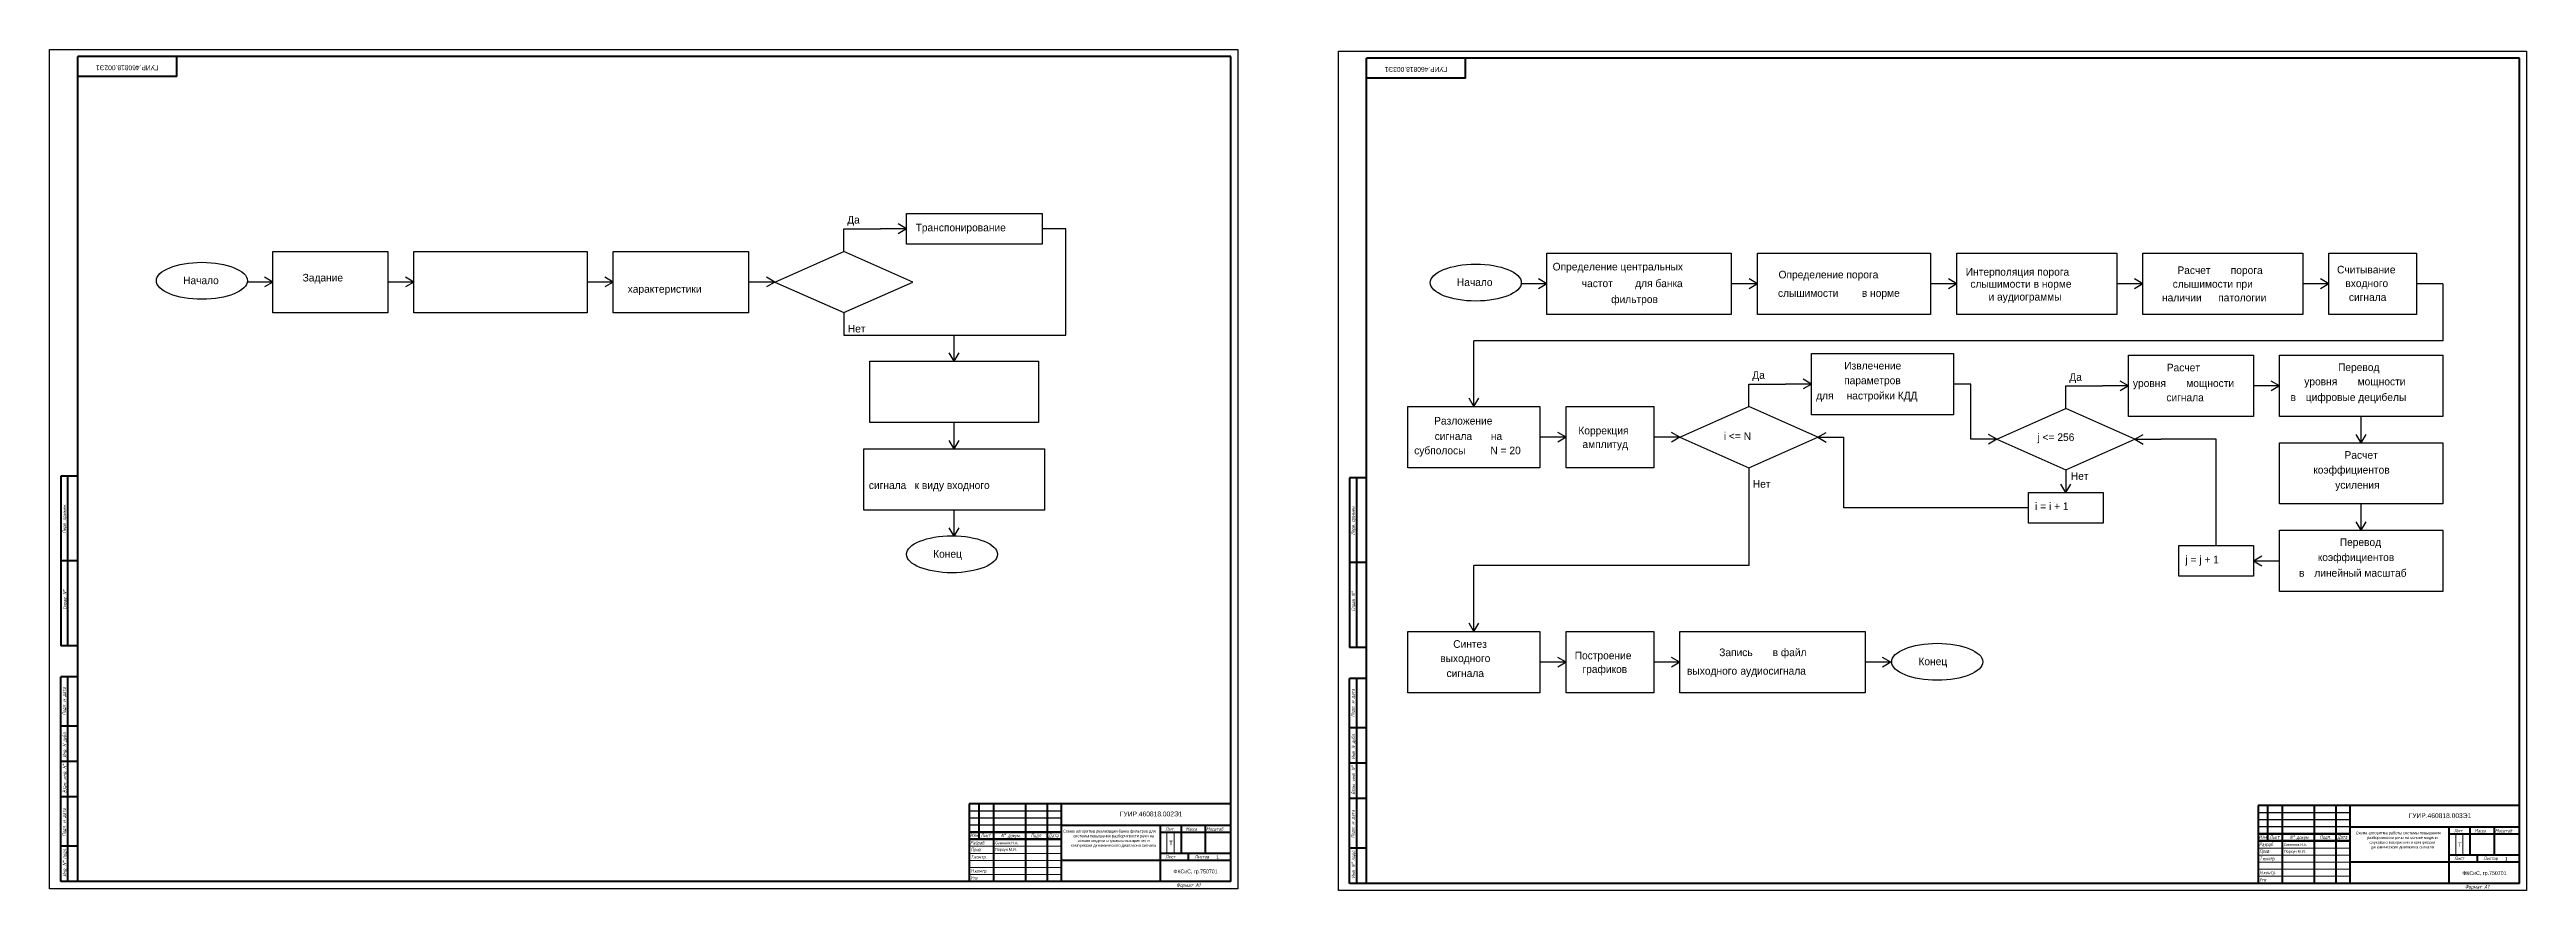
# Model space of a CAD drawing. Extents: x 21 to 4495, y 15 to 674.
# Drawn here: x 2742 to 4495, y 69 to 664 of the extents above; entities that cross this region are included whole.
import ezdxf

# ---------------------------------------------------------------- set-up
doc = ezdxf.new("R2010")
doc.units = 0
doc.header["$MEASUREMENT"] = 0
doc.linetypes.add('ACAD_ISO02W100', pattern=[15, 12, -3])
doc.layers.get('0').update_dxf_attribs({"linetype": 'CONTINUOUS'})
doc.layers.add('4-текст', color=7, linetype='CONTINUOUS', true_color=0x00ad00)
doc.layers.add('KONTUR', color=7, linetype='CONTINUOUS')
for name, color, linetype, lineweight in [('Основная', 7, 'CONTINUOUS', 40), ('текст', 7, 'CONTINUOUS', 30), ('тонкая', 7, 'CONTINUOUS', 20)]:
    doc.layers.add(name, color=color, linetype=linetype, lineweight=lineweight)
doc.styles.add('стиль1', font='romans.shx', dxfattribs={"width": 0.75, "oblique": 15, "height": 3.5})

msp = doc.modelspace()

# ---------------------------------------------------------------- texts
at = {"linetype": 'ACAD_ISO02W100', "char_height": 5.396, "attachment_point": 1}
for s, width, gutter_width, heights, insert in [('\\pxi-6,l10,t10;{\\Ftxt|c204;Да}', 52.04, 30.7, [4.09], (3285.3, 546)), ('\\pxi-7,l10,t10;{\\Ftxt|c204;Транспонирование}', 14.46, 59.6, [4.42], (3339.1, 540.5)), ('\\pxi-13,l14,t1;{\\Ftxt|c204;Определение центральных}', 135.323, 30.2, [4.42], (3800.8, 512.8)), ('\\pxi-8,l10,t10;{\\Ftxt|c204;Интерполяция порога }', 117.669, 39.8, [4.42], (4087.8, 509.1)), ('\\pxi-7,l10,t10;{\\Ftxt|c204;Расчет^Iпорога }', 117.669, 39.8, [4.42], (4232.2, 510.3)), ('\\pxi-7,l10,t10;{\\Ftxt|c204;Считывание}', 117.669, 39.8, [4.42], (4345.2, 510.7)), ('{\\Ftxt|c204;Начало }', 14.46, 20.5, [4.42], (2836.8, 503.1)), ('{\\Ftxt|c204;Задание  }', 14.46, 30.2, [4.42], (2921.4, 505)), ('\\pxi-7,l10,t10;{\\Ftxt|c204;характеристики}', 14.46, 59.6, [4.42], (3135.3, 497)), ('{\\Ftxt|c204;Начало }', 14.46, 20.5, [4.42], (3738.4, 501.8)), ('\\pxi1,l1,t1,9;{\\Ftxt|c204;частот^Iдля банка}', 101.4, 30.2, [4.42], (3816, 501)), ('\\pxi-3,l4,t4;{\\Ftxt|c204;слышимости^Iв норме}', 101.4, 30.2, [4.42], (3960.3, 494.1)), ('\\pxi-13,l14,t1;{\\Ftxt|c204;Определение порога}', 135.323, 30.2, [4.42], (3960.7, 507.2)), ('\\pxi-7,l10,t10;{\\Ftxt|c204;слышимости в норме }', 216.479, 59.6, [4.42], (4085.7, 500.6)), ('\\pxi-7,l10,t10;{\\Ftxt|c204;слышимости при}', 117.976, 59.6, [4.42], (4228.9, 500.6)), ('\\pxi-7,l10,t10;{\\Ftxt|c204;входного}', 117.976, 59.6, [4.42], (4351.1, 501)), ('\\pxi1,l1,t1,9;{\\Ftxt|c204;фильтров}', 101.4, 30.2, [4.42], (3836.8, 489.7)), ('\\pxi-6,l10,t10;{\\Ftxt|c204;Нет}', 52.04, 30.7, [4.09], (3285.7, 468.9)), ('\\pxi-3,l4,t4;{\\Ftxt|c204;Извлечение^I}', 117.259, 59.6, [4.42], (4007.2, 442.7)), ('\\pxi-3,l4,t4;{\\Ftxt|c204;Расчет}', 117.259, 59.6, [4.42], (4235.5, 441.4)), ('\\pxi-3,l4,t4;{\\Ftxt|c204;Перевод}', 41.91, 59.6, [5.97], (4356.7, 441.6)), ('\\pxi-6,l10,t10;{\\Ftxt|c204;Да}', 52.04, 30.7, [4.09], (3925.9, 436.1)), ('\\pxi-4,l5,t5;{\\Ftxt|c204;для^Iнастройки КДД}', 103.46, 59.6, [4.42], (3987.3, 421.5)), ('\\pxi-6,l10,t10;{\\Ftxt|c204;Да}', 52.04, 30.7, [4.09], (4150.3, 434.7)), ('\\pxi-13,l14,t1;{\\Ftxt|c204;Разложение  }', 62.56, 30.2, [0.166], (3716.9, 403.7)), ('\\pxi-4,l5,t5;{\\Ftxt|c204;сигнала}', 103.46, 59.6, [4.42], (4235.2, 420.2)), ('\\pxi-3,l5,t4;{\\Ftxt|c204;в^Iцифровые децибелы}', 115.412, 59.6, [4.42], (4317.7, 420.4)), ('\\pxi-3,l4,t4;{\\Ftxt|c204;сигнала^I на}', 101.4, 30.2, [4.42], (3717.3, 392.8)), ('\\pxi-7,l10,t10;{\\Ftxt|c204;Коррекция}', 117.669, 39.8, [4.42], (3808.2, 396.8)), ('\\pxi-7,l10,t10;{\\Ftxt|c204;амплитуд}', 117.976, 59.6, [4.42], (3811.1, 387.1)), ('\\pxi-7,l10,t10;i <= N', 95.808, 43.3, [4.42], (3911.2, 392.9)), ('\\pxi-7,l10,t10;j <= 256', 95.808, 43.3, [4.42], (4133.2, 392.1)), ('\\pxi-3,l5,t5;{\\Ftxt|c204;субполосы^I}N = 20', 101.4, 30.2, [4.42], (3697.4, 382.7)), ('\\pxi-3,l4,t4;{\\Ftxt|c204;Расчет}', 117.259, 59.6, [4.42], (4361.3, 379.5)), ('\\pxi-6,l10,t10;{\\Ftxt|c204;сигнала^Iк виду входного}', 151.446, 173.1, [4.42], (3300.6, 358.1)), ('\\pxi-6,l10,t10;{\\Ftxt|c204;Нет}', 52.04, 30.7, [4.09], (3926.3, 359)), ('\\pxi-6,l10,t10;{\\Ftxt|c204;Нет}', 52.04, 30.7, [4.09], (4151.4, 364.6)), ('\\pxi-4,l5,t5;{\\Ftxt|c204;усиления}', 103.46, 59.6, [4.42], (4354.7, 358.3)), ('\\pxi-3,l4,t4;{\\Ftxt|c204;Перевод}', 41.91, 59.6, [5.97], (4357.9, 317.8)), ('{\\Ftxt|c204;Конец }', 14.46, 20.5, [4.42], (3367.7, 309.5)), ('\\pxi-3,l5,t4;{\\Ftxt|c204;в^Iлинейный масштаб}', 115.412, 59.6, [4.42], (4323.7, 296)), ('\\pxi-13,l14,t1;{\\Ftxt|c204;Синтез  }', 62.56, 30.2, [0.166], (3730.4, 245.7)), ('\\pxi-3,l4,t4;{\\Ftxt|c204;выходного}', 101.4, 30.2, [4.42], (3721.2, 235.6)), ('\\pxi-7,l10,t10;{\\Ftxt|c204;Построение}', 117.669, 39.8, [4.42], (3805.6, 237.6)), ('\\pxi-7,l10,t10;{\\Ftxt|c204;графиков}', 117.976, 59.6, [4.42], (3811.1, 227.9)), ('\\pxi-12,l14,t9;{\\Ftxt|c204;Запись^Iв файл}', 135.323, 30.2, [4.42], (3913.3, 239.8)), ('{\\Ftxt|c204;Конец }', 14.46, 20.5, [4.42], (4065.1, 233.4)), ('\\pxi-3,l5,t5;{\\Ftxt|c204;сигнала}', 101.4, 30.2, [4.42], (3720.3, 225)), ('\\pxi-3,l4,t4;{\\Ftxt|c204;выходного^Iаудиосигнала}', 135.313, 30.2, [4.42], (3895.9, 226.7))]:
    msp.add_mtext_dynamic_manual_height_columns(s, width=width, gutter_width=gutter_width, heights=heights, dxfattribs=dict(at, insert=insert))
at = {"linetype": 'ByBlock', "attachment_point": 1}
for s, insert, char_height, width in [('и аудиограммы', (4114.7, 491.5), 5.396, 70.829), ('\\pxi-3,l4,t4;{\\Ftxt|c204;наличии^I патологии}', (4232.1, 490.9), 5.396, 100.29), ('{\\Ftxt|c204;сигнала}', (4369.8, 491.2), 5.396, 100.29), ('{\\Ftxt|c204;параметров }', (4012.5, 432.3), 5.396, 55.831), ('\\pxi-7,l8,t8;{\\Ftxt|c204;уровня^Iмощности}', (4211.5, 430.3), 5.396, 91.889), ('\\pxi-6,l8,t9;{\\Ftxt|c204;уровня^Iмощности}', (4327.4, 431.5), 5.396, 112.155), ('\\pxi-7,l8,t8;{\\Ftxt|c204;коэффициентов}', (4339.2, 369), 5.396, 91.889), ('i = i + 1', (4147.7, 343.2), 5.4, 48.595), ('j = j + 1', (4254.1, 305.5), 5.4, 48.595), ('\\pxi-7,l8,t8;{\\Ftxt|c204;коэффициентов}', (4342.4, 307.1), 5.396, 112.155)]:
    msp.add_mtext(s, dxfattribs=dict(at, insert=insert, char_height=char_height, width=width))
at = {"layer": '4-текст', "lineweight": -3, "width": 0.9}
for s, p in [('ГУИР.460818.002Э1', (2819.4, 652.6)), ('ГУИР.460818.003Э1', (3731.6, 651.4))]:
    msp.add_text(s, height=3.43, rotation=180, dxfattribs=at).set_placement(p)
for s, height, p in [('ГУИР.460818.002Э1', 3.43, (3499.9, 121)), ('ГУИР.460818.003Э1', 3.43, (4412.1, 119.8)), ('Семенюк Н.А.', 1.856, (3411.5, 101.3)), ('Порхун М.И.', 1.929, (3411.5, 96.6)), ('Т', 3.09, (3534.8, 100.6)), ('1', 2.5, (3568, 90.9)), ('Семенюк Н.А.', 1.856, (4323.8, 100.1)), ('Порхун М.И.', 1.929, (4323.8, 95.3)), ('Т', 3.09, (4447, 99.4)), ('1', 2.5, (4480.2, 89.7)), ('ФКСиС, гр.750701', 2.695, (3537.8, 80.7)), ('ФКСиС, гр.750701', 2.695, (4450.1, 79.5))]:
    msp.add_text(s, height=height, dxfattribs=at).set_placement(p)
at = {"layer": '4-текст', "char_height": 2, "attachment_point": 1}
for s, insert in [('\\pxi-3,l5,qc,t5;{\\Ftxt|c204;Схема^Iалгоритма реализации банка фильтров для системы повышения разборчивости речи на основе модели слухового восприятия и компрессии динамического диапазона сигнала    }', (3455.5, 111.5)), ('\\pxi-3,l5,qc,t5;{\\Ftxt|c204;Схема^Iалгоритма работы системы повышения разборчивости речи на основе модели слухового восприятия и компрессии динамического диапазона сигнала   }', (4367.7, 110.3))]:
    msp.add_mtext_dynamic_manual_height_columns(s, width=69.856, gutter_width=35, heights=[39.1], dxfattribs=dict(at, insert=insert))
at = {"layer": 'текст', "style": 'стиль1', "oblique": 15, "width": 0.75}
for s, p in [('Перв. примен.', (2754, 321.3)), ('Перв. примен.', (3666.2, 320.1)), ('Справ. N%%d', (2754.2, 267.4)), ('Справ. N%%d', (3666.4, 266.2)), ('Подп. и дата', (2753.8, 192.5)), ('Подп. и дата', (3666, 191.3)), ('Инв. N дубл.', (2754.1, 162.5)), ('Инв. N дубл.', (3666.3, 161.3)), ('Взам. инв. N%%d', (2754.1, 137.6)), ('Взам. инв. N%%d', (3666.3, 136.4)), ('Подп. и дата', (2753.8, 106.8)), ('Подп. и дата', (3666, 105.6)), ('Инв. N%%d подл.', (2754.1, 78.3)), ('Инв. N%%d подл.', (3666.3, 77.1))]:
    msp.add_text(s, height=2.5, rotation=90, dxfattribs=at).set_placement(p)
for s, height, p in [('Изм', 2.5, (3393.8, 106.4)), ('Лист', 2.5, (3401.3, 106.2)), ('N%%d докум. ', 2.5, (3415.6, 106.2)), ('Подп.', 2.5, (3436.8, 106.2)), ('Дата', 2.5, (3449.3, 106.2)), ('Лит.', 2.5, (3532, 110.8)), ('Масса', 2.5, (3546.4, 110.8)), ('Масштаб', 2.5, (3560.9, 110.8)), ('Изм', 2.5, (4306, 105.2)), ('Лист', 2.5, (4313.5, 105)), ('N%%d докум. ', 2.5, (4327.8, 105)), ('Подп.', 2.5, (4349, 105)), ('Дата', 2.5, (4361.5, 105)), ('Лит.', 2.5, (4444.2, 109.6)), ('Масса', 2.5, (4458.6, 109.6)), ('Масштаб', 2.5, (4473.2, 109.6)), ('Разраб.', 2.5, (3393.9, 101.1)), ('Пров.', 2.5, (3394.2, 96.3)), ('Т.контр.', 2.5, (3394.2, 91.1)), ('Лист', 2.5, (3532, 91.2)), ('Листов', 2.5, (3552.7, 91.2)), ('Разраб.', 2.5, (4306.1, 99.9)), ('Пров.', 2.5, (4306.4, 95.1)), ('Т.контр.', 2.5, (4306.4, 89.9)), ('Лист', 2.5, (4444.2, 90)), ('Листов', 2.5, (4464.9, 90)), ('Утв.', 2.5, (3394.2, 76.2)), ('Н.контр.', 2.5, (3394.2, 81.2)), ('Формат А1', 2.75, (3539.7, 71)), ('Утв.', 2.5, (4306.4, 75)), ('Н.контр.', 2.5, (4306.4, 80)), ('Формат А1', 2.75, (4451.9, 69.8))]:
    msp.add_text(s, height=height, dxfattribs=at).set_placement(p)

# ---------------------------------------------------------------- linework, layer by layer
at = {"linetype": 'ByBlock'}
for p, q in [((3304.4, 520.9), (3304.4, 536.9)), ((3304.4, 536.9), (3330.4, 536.9)), ((3348.9, 536.9), (3330.4, 536.9)), ((3461.5, 536.9), (3444.8, 536.9)), ((3461.5, 461.6), (3461.5, 536.9)), ((3255.6, 499.2), (3304.4, 520.9)), ((3353.3, 499.2), (3304.4, 520.9)), ((2900.3, 499.2), (2882.3, 499.2)), ((3000.1, 499.2), (2981.7, 499.2)), ((3141.2, 499.2), (3122.7, 499.2)), ((3255.6, 499.2), (3237.1, 499.2)), ((3255.6, 499.2), (3304.4, 477.6)), ((3304.4, 477.6), (3353.3, 499.2)), ((3802, 498), (3784, 498)), ((3951.1, 498), (3932.6, 498)), ((4092.2, 498), (4073.7, 498)), ((4223.9, 498), (4205.5, 498)), ((4355.7, 498), (4337.2, 498)), ((4436.2, 498), (4417.7, 498)), ((4436.2, 498), (4436.2, 457.7)), ((3304.4, 477.6), (3304.4, 461.6)), ((3304.4, 461.6), (3461.5, 461.6)), ((3382.6, 443.1), (3382.6, 461.6)), ((4436.2, 457.7), (3750.5, 457.7)), ((3750.5, 411), (3750.5, 457.7)), ((3945, 411), (3945, 427)), ((3945, 427), (3971, 427)), ((3989.5, 427), (3971, 427)), ((4102.1, 427), (4089.9, 427)), ((4102.1, 388), (4102.1, 427)), ((4169.4, 409.7), (4169.4, 425.7)), ((4169.4, 425.7), (4195.4, 425.7)), ((4213.9, 425.7), (4195.4, 425.7)), ((4320.7, 425.7), (4302.2, 425.7)), ((3896.2, 389.3), (3945, 411)), ((3993.9, 389.3), (3945, 411)), ((4120.6, 388), (4169.4, 409.7)), ((4218.3, 387.9), (4169.4, 409.7)), ((4378.5, 385.5), (4378.5, 404)), ((3382.6, 381.2), (3382.6, 399.7)), ((3815.7, 389.3), (3797.2, 389.3)), ((3896.2, 389.3), (3877.7, 389.3)), ((3896.2, 389.3), (3945, 367.7)), ((3945, 367.7), (3993.9, 389.3)), ((3993.9, 389.3), (4012.4, 389.3)), ((4012.4, 339.5), (4012.4, 389.3)), ((4120.6, 388), (4102.1, 388)), ((4120.6, 388), (4169.4, 366.3)), ((4169.4, 366.3), (4218.3, 387.9)), ((4218.3, 387.9), (4236.8, 387.9)), ((4275.9, 387.9), (4236.8, 387.9)), ((4275.9, 312.7), (4275.9, 387.9)), ((3945, 367.7), (3945, 351.7)), ((3945, 351.7), (3945, 298.5)), ((4169.4, 366.3), (4169.4, 350.3)), ((3382.6, 319.3), (3382.6, 337.8)), ((4143.1, 339.5), (4012.4, 339.5)), ((4378.5, 323.6), (4378.5, 342.1)), ((3945, 298.5), (3750.5, 298.5)), ((3750.5, 251.8), (3750.5, 298.5)), ((4302.2, 301.9), (4320.7, 301.9)), ((3815.7, 230.1), (3797.2, 230.1)), ((3896.2, 230.1), (3877.7, 230.1)), ((4045.5, 230.1), (4027.5, 230.1))]:
    msp.add_line(p, q, dxfattribs=at)
at = {"linetype": 'ACAD_ISO02W100'}
for p, q in [((3348.9, 536.9), (3343, 540.4)), ((3348.9, 536.9), (3343, 533.4)), ((2900.3, 499.2), (2894.4, 502.7)), ((2900.3, 499.2), (2894.4, 495.7)), ((3000.1, 499.2), (2994.2, 502.7)), ((3000.1, 499.2), (2994.2, 495.7)), ((3141.2, 499.2), (3135.3, 502.7)), ((3141.2, 499.2), (3135.3, 495.7)), ((3255.6, 499.2), (3249.7, 502.7)), ((3255.6, 499.2), (3249.7, 495.7)), ((3802, 498), (3796.1, 501.5)), ((3802, 498), (3796.1, 494.5)), ((3951.1, 498), (3945.2, 501.5)), ((3951.1, 498), (3945.2, 494.5)), ((4092.2, 498), (4086.3, 501.5)), ((4092.2, 498), (4086.3, 494.5)), ((4223.9, 498), (4218, 501.5)), ((4223.9, 498), (4218, 494.5)), ((4355.7, 498), (4349.8, 501.5)), ((4355.7, 498), (4349.8, 494.5)), ((3382.6, 443.1), (3379.1, 449)), ((3382.6, 443.1), (3386, 449)), ((3989.5, 427), (3983.6, 430.5)), ((3989.5, 427), (3983.6, 423.5)), ((4213.9, 425.7), (4208, 429.1)), ((4213.9, 425.7), (4208, 422.2)), ((4320.7, 425.7), (4314.8, 429.1)), ((4320.7, 425.7), (4314.8, 422.2)), ((3750.5, 411), (3747.1, 416.9)), ((3750.5, 411), (3754, 416.9)), ((3382.6, 381.2), (3379.1, 387.1)), ((3382.6, 381.2), (3386, 387.1)), ((3815.7, 389.3), (3809.8, 392.8)), ((3815.7, 389.3), (3809.8, 385.8)), ((3896.2, 389.3), (3890.3, 392.8)), ((3896.2, 389.3), (3890.3, 385.8)), ((3993.9, 389.3), (3999.8, 392.8)), ((3993.9, 389.3), (3999.8, 385.8)), ((4120.6, 388), (4114.7, 391.4)), ((4120.6, 388), (4114.7, 384.5)), ((4218.3, 387.9), (4224.2, 391.4)), ((4218.3, 387.9), (4224.2, 384.5)), ((4378.5, 385.5), (4375, 391.4)), ((4378.5, 385.5), (4381.9, 391.4)), ((4169.4, 350.3), (4166, 356.2)), ((4169.4, 350.3), (4172.9, 356.2)), ((3382.6, 319.3), (3379.1, 325.2)), ((3382.6, 319.3), (3386, 325.2)), ((4378.5, 323.6), (4375, 329.5)), ((4378.5, 323.6), (4381.9, 329.5)), ((4302.2, 301.9), (4308.1, 305.3)), ((4302.2, 301.9), (4308.1, 298.4)), ((3750.5, 251.8), (3747.1, 257.7)), ((3750.5, 251.8), (3754, 257.7)), ((3815.7, 230.1), (3809.8, 233.5)), ((3815.7, 230.1), (3809.8, 226.6)), ((3896.2, 230.1), (3890.3, 233.5)), ((3896.2, 230.1), (3890.3, 226.6)), ((4045.5, 230.1), (4039.6, 233.5)), ((4045.5, 230.1), (4039.6, 226.6))]:
    msp.add_line(p, q, dxfattribs=at)
for p, q in [((3458.3, 124.8), (3393.3, 124.8)), ((4370.5, 123.6), (4305.5, 123.6)), ((3458.3, 119.8), (3393.3, 119.8)), ((3458.3, 114.8), (3393.3, 114.8)), ((4370.5, 118.6), (4305.5, 118.6)), ((4370.5, 113.6), (4305.5, 113.6)), ((3528.3, 74.8), (3528.3, 74.8)), ((4440.5, 73.6), (4440.5, 73.6))]:
    msp.add_line(p, q)
at = {"lineweight": 50}
for p, q in [((3458.3, 109.8), (3393.3, 109.8)), ((4370.5, 108.6), (4305.5, 108.6)), ((3458.3, 104.8), (3393.3, 104.8)), ((4370.5, 103.6), (4305.5, 103.6))]:
    msp.add_line(p, q, dxfattribs=at)
at = {"linetype": 'ByBlock'}
for points in [[(3444.8, 526.1), (3348.9, 526.1), (3348.9, 547.8), (3444.8, 547.8)], [(2981.7, 477.5), (2900.3, 477.5), (2900.3, 520.9), (2981.7, 520.9)], [(3122.7, 477.5), (3000.1, 477.5), (3000.1, 520.9), (3122.7, 520.9)], [(3237.1, 477.5), (3141.2, 477.5), (3141.2, 520.9), (3237.1, 520.9)], [(3932.6, 476.3), (3802, 476.3), (3802, 519.7), (3932.6, 519.7)], [(4073.7, 476.3), (3951.1, 476.3), (3951.1, 519.7), (4073.7, 519.7)], [(4205.5, 476.3), (4092.2, 476.3), (4092.2, 519.7), (4205.5, 519.7)], [(4337.2, 476.3), (4223.9, 476.3), (4223.9, 519.7), (4337.2, 519.7)], [(4417.7, 476.3), (4355.7, 476.3), (4355.7, 519.7), (4417.7, 519.7)], [(3442.3, 399.7), (3322.8, 399.7), (3322.8, 443.1), (3442.3, 443.1)], [(4089.9, 405.3), (3989.5, 405.3), (3989.5, 448.7), (4089.9, 448.7)], [(4302.2, 404), (4213.9, 404), (4213.9, 447.4), (4302.2, 447.4)], [(4436.2, 404), (4320.7, 404), (4320.7, 447.4), (4436.2, 447.4)], [(3797.2, 367.6), (3703.8, 367.6), (3703.8, 411), (3797.2, 411)], [(3877.7, 367.6), (3815.7, 367.6), (3815.7, 411), (3877.7, 411)], [(3446.5, 337.8), (3318.6, 337.8), (3318.6, 381.2), (3446.5, 381.2)], [(4436.2, 342.1), (4320.7, 342.1), (4320.7, 385.5), (4436.2, 385.5)], [(4195.8, 328.6), (4143.1, 328.6), (4143.1, 350.3), (4195.8, 350.3)], [(4436.2, 280.2), (4320.7, 280.2), (4320.7, 323.6), (4436.2, 323.6)], [(4302.2, 291), (4249.5, 291), (4249.5, 312.7), (4302.2, 312.7)], [(3797.2, 208.4), (3703.8, 208.4), (3703.8, 251.8), (3797.2, 251.8)], [(3877.7, 208.4), (3815.7, 208.4), (3815.7, 251.8), (3877.7, 251.8)], [(4027.5, 208.4), (3896.2, 208.4), (3896.2, 251.8), (4027.5, 251.8)]]:
    msp.add_lwpolyline(points, close=True, dxfattribs=at)
for centre in [(2850.1, 500.1), (3751.8, 498.8), (3381, 306.5), (4078.4, 230.4)]:
    msp.add_ellipse(centre, major_axis=(32.2, 0), ratio=0.40625, dxfattribs=at)
at = {"layer": 'KONTUR'}
for p, q in [((2742.3, 69.8), (2742.3, 663.8)), ((2742.3, 663.8), (3583.3, 663.8)), ((3583.3, 663.8), (3583.3, 69.8)), ((3654.5, 68.6), (3654.5, 662.6)), ((3654.5, 662.6), (4495.5, 662.6)), ((4495.5, 662.6), (4495.5, 68.6)), ((3583.3, 69.8), (2742.3, 69.8)), ((4495.5, 68.6), (3654.5, 68.6))]:
    msp.add_line(p, q, dxfattribs=at)
at = {"layer": 'Основная'}
for p, q in [((2762.3, 114.8), (2762.3, 658.8)), ((3578.3, 658.8), (2762.3, 658.8)), ((2832.3, 644.8), (2832.3, 658.8)), ((3578.3, 74.8), (3578.3, 658.8)), ((3674.5, 113.6), (3674.5, 657.6)), ((4490.5, 657.6), (3674.5, 657.6)), ((3744.5, 643.6), (3744.5, 657.6)), ((4490.5, 73.6), (4490.5, 657.6)), ((2832.3, 644.8), (2762.3, 644.8)), ((3744.5, 643.6), (3674.5, 643.6)), ((2750.3, 361.8), (2750.3, 241.8)), ((2762.3, 361.8), (2750.3, 361.8)), ((2755.3, 241.8), (2755.3, 361.8)), ((3662.5, 360.6), (3662.5, 240.6)), ((3674.5, 360.6), (3662.5, 360.6)), ((3667.5, 240.6), (3667.5, 360.6)), ((2762.3, 301.8), (2750.3, 301.8)), ((3674.5, 300.6), (3662.5, 300.6)), ((2762.3, 241.8), (2750.3, 241.8)), ((3674.5, 240.6), (3662.5, 240.6)), ((2750.3, 74.8), (2750.3, 219.8)), ((2762.3, 219.8), (2750.3, 219.8)), ((2755.3, 74.8), (2755.3, 219.8)), ((3662.5, 73.6), (3662.5, 218.6)), ((3674.5, 218.6), (3662.5, 218.6)), ((3667.5, 73.6), (3667.5, 218.6)), ((2762.3, 184.8), (2750.3, 184.8)), ((3674.5, 183.6), (3662.5, 183.6)), ((2762.3, 159.8), (2750.3, 159.8)), ((3674.5, 158.6), (3662.5, 158.6)), ((2762.3, 134.8), (2750.3, 134.8)), ((3393.3, 129.8), (3393.3, 74.8)), ((3578.3, 129.8), (3393.3, 129.8)), ((3400.3, 104.8), (3400.3, 129.8)), ((3410.3, 129.8), (3410.3, 74.8)), ((3433.3, 74.8), (3433.3, 129.8)), ((3448.3, 129.8), (3448.3, 74.8)), ((3458.3, 129.8), (3458.3, 74.8)), ((3674.5, 133.6), (3662.5, 133.6)), ((4305.5, 128.6), (4305.5, 73.6)), ((4490.5, 128.6), (4305.5, 128.6)), ((4312.5, 103.6), (4312.5, 128.6)), ((4322.5, 128.6), (4322.5, 73.6)), ((4345.5, 73.6), (4345.5, 128.6)), ((4360.5, 128.6), (4360.5, 73.6)), ((4370.5, 128.6), (4370.5, 73.6)), ((2762.3, 74.8), (2762.3, 114.8)), ((3458.3, 114.8), (3578.3, 114.8)), ((3528.3, 114.8), (3528.3, 74.8)), ((3528.3, 109.8), (3578.3, 109.8)), ((3543.3, 114.8), (3543.3, 94.8)), ((3560.3, 114.8), (3560.3, 94.8)), ((3674.5, 73.6), (3674.5, 113.6)), ((4370.5, 113.6), (4490.5, 113.6)), ((4440.5, 113.6), (4440.5, 73.6)), ((4440.5, 108.6), (4490.5, 108.6)), ((4455.5, 113.6), (4455.5, 93.6)), ((4472.5, 113.6), (4472.5, 93.6)), ((2762.3, 99.8), (2750.3, 99.8)), ((3578.3, 89.8), (3458.3, 89.8)), ((3578.3, 94.8), (3528.3, 94.8)), ((3548.3, 94.8), (3548.3, 89.8)), ((3674.5, 98.6), (3662.5, 98.6)), ((4490.5, 88.6), (4370.5, 88.6)), ((4490.5, 93.6), (4440.5, 93.6)), ((4460.5, 93.6), (4460.5, 88.6)), ((3578.3, 74.8), (2750.3, 74.8)), ((4490.5, 73.6), (3662.5, 73.6))]:
    msp.add_line(p, q, dxfattribs=at)
at = {"layer": 'тонкая'}
for p, q in [((3533.2, 109.6), (3533.2, 94.8)), ((3538.3, 109.6), (3538.3, 94.8)), ((4445.5, 108.3), (4445.5, 93.6)), ((4450.5, 108.3), (4450.5, 93.6)), ((3393.3, 99.8), (3458.3, 99.8)), ((3458.3, 94.8), (3393.3, 94.8)), ((3458.3, 89.8), (3393.3, 89.8)), ((4305.5, 98.6), (4370.5, 98.6)), ((4370.5, 93.6), (4305.5, 93.6)), ((4370.5, 88.6), (4305.5, 88.6))]:
    msp.add_line(p, q, dxfattribs=at)
for points in [[(3393.3, 84.8), (3458.3, 84.8)], [(3393.3, 79.8), (3458.3, 79.8)], [(4305.5, 83.6), (4370.5, 83.6)], [(4305.5, 78.6), (4370.5, 78.6)]]:
    msp.add_lwpolyline(points, dxfattribs=at)

msp.set_redraw_order([(e.dxf.handle, doc.entitydb.next_handle()) for e in msp.query("TEXT MTEXT ATTDEF DIMENSION ARC_DIMENSION")])  # texts and dimensions are drawn at this point

doc.saveas('drawing.dxf')
